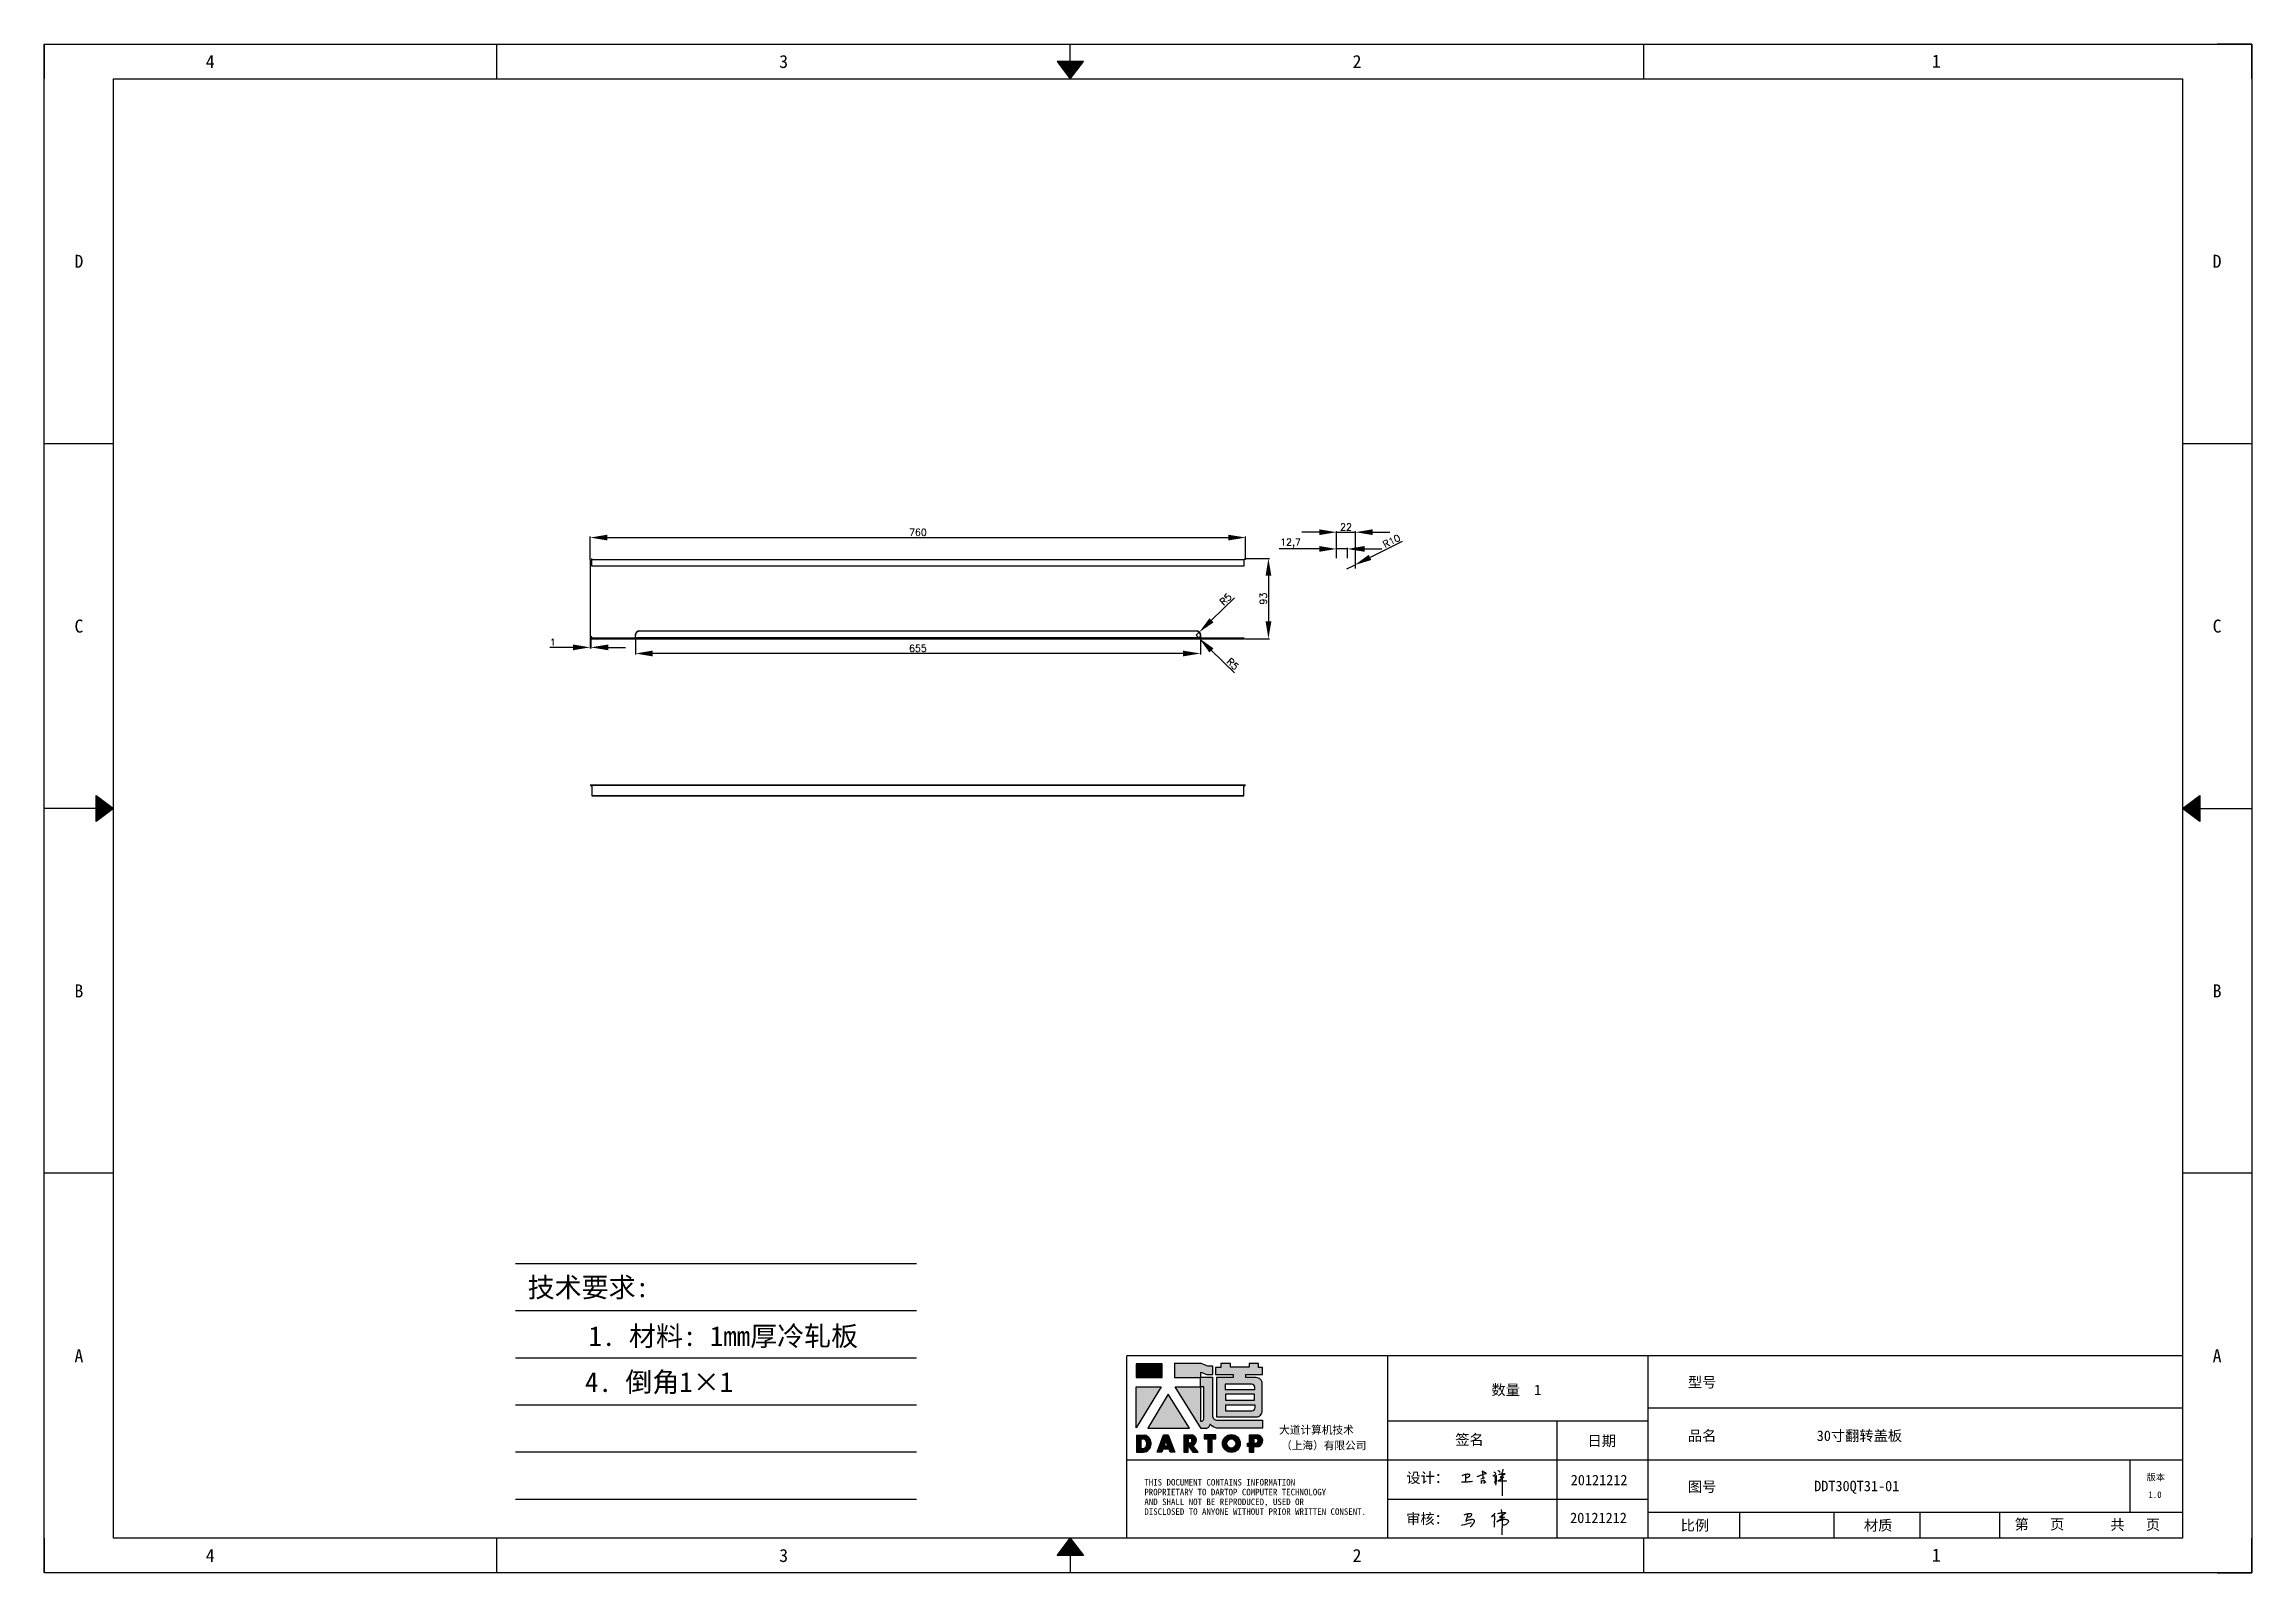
# Model space of a CAD drawing. Header units: millimetres. Extents: x 25928 to 50356, y -44172 to 20163.
# Drawn here: x 31031 to 33590, y -24512 to -22740 of the extents above; entities that cross this region are included whole.
import ezdxf
from ezdxf.enums import TextEntityAlignment as Align

# ---------------------------------------------------------------- set-up
doc = ezdxf.new("R2010")
doc.units = ezdxf.units.MM
doc.linetypes.add('DOT', pattern=[0.25, 0, -0.25])
doc.layers.add('4', color=7, linetype='Continuous')
doc.layers.add('print', color=30, linetype='Continuous')
doc.layers.add('dim', color=2, linetype='Continuous', lineweight=9)
doc.styles.add('Dartop', font='')
doc.styles.add('HZ', font='')
doc.styles.add('hzHT', font='simhei.ttf')
doc.styles.get("Standard").update_dxf_attribs({"font": 'txt', "bigfont": 'gbcbig.shx'})
doc.styles.get('Dartop').set_extended_font_data('FangSong_GB2312')
doc.styles.get('HZ').set_extended_font_data('SimSun')
doc.dimstyles.new('ISO-25', dxfattribs={"dimtxt": 20, "dimasz": 20, "dimexe": 1.25, "dimexo": 0.625, "dimtad": 1, "dimtxsty": 'Standard', "dimcen": 2.5, "dimadec": 0, "dimazin": 0, "dimtfac": 1, "dimtmove": 0, "dimatfit": 3, "dimfxl": 0, "dimarcsym": 0})

msp = doc.modelspace()

# ---------------------------------------------------------------- texts
at = {"color": 0}
for s, height, style, p in [('4', 15.108, 'Dartop', (31223.202, -22759.779)), ('3', 15.108, 'Dartop', (31887.955, -22759.779)), ('2', 15.108, 'Dartop', (32552.708, -22759.779)), ('1', 15.108, 'Dartop', (33224.347, -22759.299)), ('D', 15.108, 'Dartop', (31070.953, -22991.435)), ('D', 15.108, 'Dartop', (33549.837, -22991.435)), ('C', 15.108, 'Dartop', (31070.953, -23414.459)), ('C', 15.108, 'Dartop', (33549.837, -23414.459)), ('B', 15.108, 'Dartop', (31070.953, -23837.484)), ('B', 15.108, 'Dartop', (33549.837, -23837.484)), ('A', 15.108, 'Dartop', (31070.953, -24260.509)), ('A', 15.108, 'Dartop', (33549.837, -24260.509)), ('型号', 12.0864, 'hzHT', (32952.827, -24291.252)), ('数量  1', 12.0864, 'hzHT', (32737.416, -24300.128)), ('签名', 12.0864, 'hzHT', (32683.123, -24357.727)), ('日期', 12.0864, 'hzHT', (32836.485, -24359.214)), ('品名', 12.0864, 'hzHT', (32952.827, -24353.299)), ('30寸翻转盖板', 12.0864, 'hzHT', (33135.128, -24353.27)), ('20121212', 12.0864, 'hzHT', (32833.383, -24404.653)), ('图号', 12.0864, 'hzHT', (32952.827, -24412.376)), ('DDT30QT31-01', 12.08642, 'hzHT', (33132.061, -24411.587)), ('版本', 7.554, 'hzHT', (33478.751, -24401.427)), ('20121212', 12.0864, 'hzHT', (32832.663, -24448.509)), ('1.0', 7.554, 'Dartop', (33477.843, -24421.615)), ('比例', 12.0864, 'hzHT', (32944.4, -24457.227)), ('材质', 12.0864, 'hzHT', (33156.9, -24457.227)), ('第   页', 12.0864, 'hzHT', (33343.867, -24455.974)), ('共   页', 12.0864, 'hzHT', (33454.892, -24456.414)), ('4', 15.108, 'Dartop', (31223.202, -24492.165)), ('3', 15.108, 'Dartop', (31887.955, -24492.165)), ('2', 15.108, 'Dartop', (32552.708, -24492.165)), ('1', 15.108, 'Dartop', (33224.347, -24491.686))]:
    msp.add_text(s, height=height, dxfattribs=dict(at, style=style)).set_placement(p, align=Align.MIDDLE_CENTER)
at = {"style": 'HZ'}
for s, p in [('技术要求:', (31661.584, -24181.23)), ('1. 材料: 1mm厚冷轧板', (31818.061, -24237.716)), ('4. 倒角1×1         ', (31813.766, -24291.093))]:
    msp.add_text(s, height=22.932, dxfattribs=at).set_placement(p, align=Align.MIDDLE_CENTER)
at = {"color": 0, "style": 'hzHT'}
for s, height, p in [('THIS DOCUMENT CONTAINS INFORMATION', 7.55401, (32306.194, -24411.059)), ('PROPRIETARY TO DARTOP COMPUTER TECHNOLOGY', 7.55401, (32306.194, -24422.39)), ('设计：', 12.0864, (32609.905, -24408.083)), ('AND SHALL NOT BE REPRODUCED, USED OR', 7.55401, (32306.194, -24433.721)), ('DISCLOSED TO ANYONE WITHOUT PRIOR WRITTEN CONSENT.', 7.55401, (32306.194, -24445.052)), ('审核：', 12.0864, (32609.725, -24455.678))]:
    msp.add_text(s, height=height, dxfattribs=at).set_placement(p)
at = {"layer": '4', "color": 0, "style": 'hzHT'}
for s, p in [('大道计算机技术', (32462.432, -24351.06)), ('（上海）有限公司', (32464.712, -24369.126))]:
    msp.add_text(s, height=9.0648, dxfattribs=at).set_placement(p)

# ---------------------------------------------------------------- blocks, each defined once
blk = doc.blocks.new('*D637')
at = {"layer": 'Defpoints', "color": 0}
for p in [(32423.6, -23311.8), (31663.6, -23338.1), (32423.6, -23338.1, 87.4)]:
    blk.add_point(p, dxfattribs=at)
at = {"layer": 'dim', "color": 0, "lineweight": -2}
for p, q in [((31663.6, -23337.5), (31663.6, -23310.5)), ((31683.6, -23311.8), (32403.6, -23311.8)), ((32423.6, -23337.5), (32423.6, -23310.5))]:
    blk.add_line(p, q, dxfattribs=at)
at = {"layer": 'dim', "color": 0}
for points in [[(31683.6, -23308.5), (31683.6, -23315.1), (31663.6, -23311.8)], [(32403.6, -23308.5), (32403.6, -23315.1), (32423.6, -23311.8)]]:
    blk.add_solid(points, dxfattribs=at)
at = {"layer": 'dim', "color": 0, "insert": (32043.6, -23305.8), "char_height": 8, "attachment_point": 5}
blk.add_mtext('760', dxfattribs=at)
blk = doc.blocks.new('*D638')
at = {"layer": 'Defpoints', "color": 0}
for p in [(32421.6, -23336.1), (32421.6, -23429.1, 75.4), (32450, -23429.1)]:
    blk.add_point(p, dxfattribs=at)
at = {"layer": 'dim', "color": 0, "lineweight": -2}
for p, q in [((32422.2, -23336.1), (32451.3, -23336.1)), ((32450, -23356.1), (32450, -23409.1)), ((32422.2, -23429.1), (32451.3, -23429.1))]:
    blk.add_line(p, q, dxfattribs=at)
at = {"layer": 'dim', "color": 0}
for points in [[(32446.7, -23356.1), (32453.4, -23356.1), (32450, -23336.1)], [(32446.7, -23409.1), (32453.4, -23409.1), (32450, -23429.1)]]:
    blk.add_solid(points, dxfattribs=at)
at = {"layer": 'dim', "color": 0, "insert": (32444, -23382.6), "char_height": 8, "attachment_point": 5, "rotation": 90}
blk.add_mtext('93', dxfattribs=at)
blk = doc.blocks.new('*D639')
at = {"layer": 'Defpoints', "color": 0}
for p in [(31716.1, -23428.1, 87.1), (32371.1, -23428.1, 87.1), (31716.1, -23446.2)]:
    blk.add_point(p, dxfattribs=at)
at = {"layer": 'dim', "color": 0, "lineweight": -2}
for p, q in [((31716.1, -23428.7), (31716.1, -23447.5)), ((32371.1, -23428.7), (32371.1, -23447.5)), ((32351.1, -23446.2), (31736.1, -23446.2))]:
    blk.add_line(p, q, dxfattribs=at)
at = {"layer": 'dim', "color": 0}
for points in [[(31736.1, -23442.9), (31736.1, -23449.6), (31716.1, -23446.2)], [(32351.1, -23442.9), (32351.1, -23449.6), (32371.1, -23446.2)]]:
    blk.add_solid(points, dxfattribs=at)
at = {"layer": 'dim', "color": 0, "insert": (32043.6, -23440.2), "char_height": 8, "attachment_point": 5}
blk.add_mtext('655', dxfattribs=at)
blk = doc.blocks.new('*D640')
at = {"layer": 'Defpoints', "color": 0}
for p in [(32366.1, -23425.1), (32369.7, -23421.6)]:
    blk.add_point(p, dxfattribs=at)
at = {"layer": 'dim', "color": 0, "lineweight": -2}
for p, q in [((32410.8, -23381.7), (32384, -23407.7)), ((32366.1, -23425.1), (32369.7, -23421.6))]:
    blk.add_line(p, q, dxfattribs=at)
at = {"layer": 'dim', "color": 0}
blk.add_solid([(32381.7, -23405.3), (32386.4, -23410.1), (32369.7, -23421.6)], dxfattribs=at)
at = {"layer": 'dim', "color": 0, "insert": (32400.4, -23383.4), "char_height": 8, "attachment_point": 5, "rotation": 44.1081}
blk.add_mtext('R5', dxfattribs=at)
blk = doc.blocks.new('*D641')
at = {"layer": 'Defpoints', "color": 0}
for p in [(32366.1, -23425.1), (32369.7, -23428.6)]:
    blk.add_point(p, dxfattribs=at)
at = {"layer": 'dim', "color": 0, "lineweight": -2}
for p, q in [((32366.1, -23425.1), (32369.7, -23428.6)), ((32410.5, -23468.8), (32383.9, -23442.6))]:
    blk.add_line(p, q, dxfattribs=at)
blk.add_arc((32366.1, -23425.1), 5, 301.173, 352.838, dxfattribs=at)
at = {"layer": 'dim', "color": 0}
blk.add_solid([(32386.3, -23440.2), (32381.6, -23445), (32369.7, -23428.6)], dxfattribs=at)
at = {"layer": 'dim', "color": 0, "insert": (32408.6, -23458.4), "char_height": 8, "attachment_point": 5, "rotation": 315.4969}
blk.add_mtext('R5', dxfattribs=at)
blk = doc.blocks.new('*D642')
at = {"layer": 'Defpoints', "color": 0}
for p in [(32528.9, -23336.1, 478.9), (32541.6, -23325), (32541.6, -23336.1, 478.9)]:
    blk.add_point(p, dxfattribs=at)
at = {"layer": 'dim', "color": 0, "lineweight": -2}
for p, q in [((32508.9, -23325), (32462.3, -23325)), ((32528.9, -23335.5), (32528.9, -23323.7)), ((32541.6, -23325), (32528.9, -23325)), ((32541.6, -23335.5), (32541.6, -23323.7)), ((32561.6, -23325), (32581.6, -23325))]:
    blk.add_line(p, q, dxfattribs=at)
at = {"layer": 'dim', "color": 0}
for points in [[(32508.9, -23321.6), (32508.9, -23328.3), (32528.9, -23325)], [(32561.6, -23321.6), (32561.6, -23328.3), (32541.6, -23325)]]:
    blk.add_solid(points, dxfattribs=at)
at = {"layer": 'dim', "color": 0, "insert": (32475.6, -23318.3), "char_height": 8, "attachment_point": 5}
blk.add_mtext('12,7', dxfattribs=at)
blk = doc.blocks.new('*D657')
at = {"layer": 'Defpoints', "color": 0}
for p in [(32550.9, -23305.6), (32528.9, -23335.5), (32550.9, -23348.1, 479.9)]:
    blk.add_point(p, dxfattribs=at)
at = {"layer": 'dim', "color": 0, "lineweight": -2}
for p, q in [((32508.9, -23305.6), (32488.9, -23305.6)), ((32528.9, -23334.9), (32528.9, -23304.3)), ((32528.9, -23305.6), (32550.9, -23305.6)), ((32550.9, -23347.5), (32550.9, -23304.3)), ((32570.9, -23305.6), (32590.9, -23305.6))]:
    blk.add_line(p, q, dxfattribs=at)
at = {"layer": 'dim', "color": 0}
for points in [[(32508.9, -23302.2), (32508.9, -23308.9), (32528.9, -23305.6)], [(32570.9, -23302.2), (32570.9, -23308.9), (32550.9, -23305.6)]]:
    blk.add_solid(points, dxfattribs=at)
at = {"layer": 'dim', "color": 0, "insert": (32539.9, -23299.6), "char_height": 8, "attachment_point": 5}
blk.add_mtext('22', dxfattribs=at)
blk = doc.blocks.new('*D643')
at = {"layer": 'Defpoints', "color": 0}
for p in [(32540.9, -23348.1), (32549.9, -23343.7)]:
    blk.add_point(p, dxfattribs=at)
at = {"layer": 'dim', "color": 0, "lineweight": -2}
for p, q in [((32604.9, -23316.5), (32567.8, -23334.8)), ((32540.9, -23348.1), (32549.9, -23343.7))]:
    blk.add_line(p, q, dxfattribs=at)
at = {"layer": 'dim', "color": 0}
blk.add_solid([(32566.3, -23331.8), (32569.3, -23337.8), (32549.9, -23343.7)], dxfattribs=at)
at = {"layer": 'dim', "color": 0, "insert": (32592.7, -23315.8), "char_height": 8, "attachment_point": 5, "rotation": 26.3122}
blk.add_mtext('R10', dxfattribs=at)
blk = doc.blocks.new('*D649')
at = {"layer": 'Defpoints', "color": 0}
for p in [(31663.6, -23427.1, 75.4), (31663.6, -23439.1), (31664.6, -23427.1, 76.4)]:
    blk.add_point(p, dxfattribs=at)
at = {"layer": 'dim', "color": 0, "lineweight": -2}
for p, q in [((31643.6, -23439.1), (31616.9, -23439.1)), ((31663.6, -23427.7), (31663.6, -23440.4)), ((31664.6, -23439.1), (31663.6, -23439.1)), ((31664.6, -23427.7), (31664.6, -23440.4)), ((31684.6, -23439.1), (31704.6, -23439.1))]:
    blk.add_line(p, q, dxfattribs=at)
at = {"layer": 'dim', "color": 0}
for points in [[(31643.6, -23435.8), (31643.6, -23442.5), (31663.6, -23439.1)], [(31684.6, -23435.8), (31684.6, -23442.5), (31664.6, -23439.1)]]:
    blk.add_solid(points, dxfattribs=at)
at = {"layer": 'dim', "color": 0, "insert": (31620.3, -23433.1), "char_height": 8, "attachment_point": 5}
blk.add_mtext('1', dxfattribs=at)
blk = doc.blocks.new('*U5')
at = {"color": 254, "linetype": 'Continuous', "extrusion": (0, 0, -1)}
for points in [[(-17, 0.333), (-16.812, 0.25), (-17, 0.5)], [(-17, 0.333), (-17.188, 0.25), (-16.812, 0.25)], [(-17, 0.333), (-17, 0.5), (-17.188, 0.25)]]:
    blk.add_solid(points, dxfattribs=at)
blk = doc.blocks.new('*U4')
at = {"color": 254, "linetype": 'Continuous', "extrusion": (0, 0, -1)}
for points in [[(-33.167, 11), (-33, 11), (-33.25, 11.188)], [(-33.167, 11), (-33.25, 11.188), (-33.25, 10.812)], [(-33.167, 11), (-33.25, 10.812), (-33, 11)]]:
    blk.add_solid(points, dxfattribs=at)
blk = doc.blocks.new('*U6')
at = {"color": 254, "linetype": 'Continuous'}
for points in [[(17, 21.667), (17.188, 21.75), (16.812, 21.75)], [(17, 21.667), (16.812, 21.75), (17, 21.5)], [(17, 21.667), (17, 21.5), (17.188, 21.75)]]:
    blk.add_solid(points, dxfattribs=at)
blk = doc.blocks.new('*U3')
at = {"color": 254, "linetype": 'Continuous', "extrusion": (0, 0, -1)}
for points in [[(-0.833, 11), (-0.75, 10.812), (-0.75, 11.188)], [(-0.833, 11), (-0.75, 11.188), (-1, 11)], [(-0.833, 11), (-1, 11), (-0.75, 10.812)]]:
    blk.add_solid(points, dxfattribs=at)
blk = doc.blocks.new('dadao')
for p, q in [((48, 19.2), (44.9, 10.4)), ((44.9, 10.4), (51.2, 10.4)), ((51.2, 10.4), (48, 19.2))]:
    blk.add_line(p, q)
for points in [[(41.8, 121.6), (41.8, 143.7), (-0.4, 143.7), (-0.4, 121.6), (41.8, 121.6)], [(104.8, 122), (104.8, 130.3), (114.1, 126.3), (124.2, 126.3), (124.2, 139.6), (115.9, 139.6), (105.1, 143.9), (61.5, 143.9)], [(61.7, 144), (61.7, 121.3), (103.9, 121.3)], [(113.4, 38.7), (105.1, 38.7), (63, 106.5), (103.9, 106.5), (103.9, 120.9), (103.9, 121.3)], [(109.7, 53.6), (109.7, 106.2), (104.3, 106.2), (104.3, 50.4), (106.6, 50.4)], [(144.6, 94.4), (144.6, 84.8), (192, 84.8), (192, 94.1), (144.9, 94.1)], [(120.2, 45), (119.5, 45), (119.5, 44.6)], [(0, 28), (0, 0), (11.8, 0)], [(0.1, 28), (14, 28)], [(7.1, 21.8), (7.1, 6.1), (12, 6.1)], [(7.1, 21.8), (11.4, 21.8)], [(76.8, 28.2), (76.8, 0), (84.1, 0), (84.1, 11.1), (91.6, -0.1), (100.3, -0.1), (91.7, 11.1)], [(76.8, 28.2), (90.6, 28.2)], [(84, 22.7), (84, 15.3), (87.2, 15.3)], [(84, 22.7), (87.3, 22.7)], [(183.7, 0), (183.7, 9.6), (180.6, 9.6), (180.6, 14.9), (183.8, 14.9), (183.8, 28.1), (196.1, 28.1), (196.5, 28.1)], [(183.7, 0), (190.9, 0), (190.9, 9.6), (198.8, 9.6)], [(194.9, 22.3), (190.8, 22.3), (190.8, 15), (194.4, 15)]]:
    blk.add_lwpolyline(points)
blk.add_lwpolyline([(137.1, 144.2), (137.1, 137.9), (128.3, 137.9), (128.3, 126.5), (157.3, 126.5), (157.3, 121.5), (130.3, 121.5), (130.3, 57.5), (194.4, 57.5, 0.414214), (204.4, 67.5), (204.4, 111.3, 0.414214), (194.4, 121.3), (177.5, 121.3), (177.5, 126.3), (204.7, 126.3), (204.7, 137.7), (198.2, 137.7), (198.2, 143.9), (183.3, 143.9), (183.3, 138), (153, 138), (153, 144.2), (137.1, 144.2)], format="xyb", close=True)
for points in [[(104.8, 122), (123.4, 122), (123.4, 60, 0.414214), (131.4, 52), (204.8, 52), (204.8, 39.1), (131.7, 39.1)], [(144.3, 110.8), (144.3, 101.8), (192.3, 101.8), (192.3, 105.5, 0.414214), (187.3, 110.5), (144.3, 110.5)], [(144.6, 77), (144.6, 67.5), (187.6, 67.5, 0.414214), (192.6, 72.5), (192.6, 76.4), (144.6, 76.4)]]:
    blk.add_lwpolyline(points, format="xyb")
for points in [[(-0.3, 106.2), (40.4, 106.2), (-0.3, 39.7), (-0.3, 106.2)], [(51.7, 94.1), (18.4, 39.3), (86.2, 39.3)], [(43.8, 28.2), (51.8, 28.2), (62.6, -0.1), (55, -0.1), (53.2, 5), (42.9, 5), (41.1, 0), (33.6, 0)], [(110, 28.1), (110, 21.9), (116, 21.9), (116, -0.1), (123.2, -0.1), (123.2, 22), (129.2, 22), (129.2, 28.1), (110, 28.1)]]:
    blk.add_lwpolyline(points, close=True)
for radius in [14.5, 7.44]:
    blk.add_circle((154.2, 14.2), radius)
for centre, radius, start, end in [((99.2, 60.7), 12.6, 305.6399, 325.969), ((111.6, 46.7), 8.19, 282.9811, 347.6627), ((136, 61.7), 22.9, 226.7358, 259.3209), ((8.5, 13.9), 8.49, 294.2143, 69.7177), ((9.6, 14.2), 14.4, 278.6604, 72.3203), ((86.4, 19), 3.8, 282.527, 76.7196), ((88.6, 19.4), 8.95, 290.6073, 77.2124), ((193.7, 18.7), 3.8, 280.9891, 72.5513), ((195.7, 18.6), 9.51, 288.8959, 85.2442)]:
    blk.add_arc(centre, radius, start, end)
blk = doc.blocks.new('h')
for p, q in [((20768.1, -2360.9), (20773, -2359.1)), ((20769.5, -2366.9), (20769.8, -2370.6)), ((20769.8, -2370.6), (20770.9, -2378)), ((20770.9, -2378), (20771.5, -2370.6)), ((20772.4, -2369.3), (20774.9, -2367.8)), ((20773, -2359.1), (20784.1, -2355.2)), ((20773.3, -2331.8), (20775.3, -2338.7)), ((20789.1, -2340.9), (20773.5, -2331.9)), ((20775.3, -2338.7), (20775.6, -2351.2)), ((20775.6, -2351.2), (20775.5, -2357.3)), ((20782.2, -2369.2), (20780, -2377.1)), ((20780, -2377.1), (20788.3, -2371.3)), ((20780.1, -2366.4), (20780.8, -2366.4)), ((20781.9, -2367.4), (20782.2, -2369.2)), ((20845.7, -2343.5), (20848.4, -2353)), ((20848.9, -2370.3), (20847.9, -2424)), ((20848.4, -2353), (20848.9, -2370.3))]:
    blk.add_line(p, q)
for points in [[(20696.6, -2372.4, 0.002073), (20710.6, -2371.9, 0.016137), (20719.6, -2371.3, 0.008314), (20736.9, -2369.3)], [(20699.1, -2348.2, -0.029745), (20704.6, -2345.4, -0.046842), (20708.4, -2344.2, -0.00919), (20714.3, -2343, -0.018517), (20717.2, -2342.5, -0.037841), (20720.3, -2342.4, -0.039541), (20723.2, -2342.8, -0.149785), (20726, -2344.3, -0.204935), (20726.9, -2346.6, -0.074872), (20726.5, -2348.3, -0.061615), (20725.6, -2350.3, -0.034204), (20723.8, -2352.6, -0.045776), (20722.3, -2354.1, -0.054985), (20720.4, -2355.3, -0.036348), (20717.3, -2356.5, -0.067752), (20715.7, -2356.8, -0.043553), (20713.2, -2356.7)], [(20755, -2351.9, -0.024077), (20759.9, -2350.1, -0.013147), (20768.7, -2346.5, -0.00522), (20775.4, -2344.1, -0.018517), (20777.3, -2343.4, -0.008274), (20786.3, -2341, -0.039541), (20788.3, -2340.8, -0.079216), (20789.4, -2341, -0.204935)], [(20813.5, -2350.1, 0.007348), (20815.9, -2348.7, 0.008421), (20818, -2347.3, 0.009459), (20819.7, -2346.2, -0.016325), (20820.7, -2345.5, -0.173771), (20821.8, -2345.3, -0.085159), (20823.9, -2346, -0.125883), (20826, -2347.9, -0.160659), (20826.6, -2350.1, -0.010447), (20826.5, -2352.3, -0.008247), (20826.2, -2355.1, -0.002698), (20825.3, -2374, 0.001562), (20823.9, -2383.7, 0.016137)], [(20816.8, -2335, -0.053561), (20819.6, -2336.1, -0.075272), (20821.3, -2337.3, -0.005295), (20822.5, -2338.5, -0.009337), (20823.1, -2339.1, -0.026146), (20823.7, -2339.8, -0.016644), (20824.5, -2340.9)], [(20832.1, -2329.2, -0.053561), (20834.9, -2330.3, -0.075272), (20836.7, -2331.5, -0.005295), (20837.8, -2332.6, -0.009337), (20838.5, -2333.3, -0.026146), (20839, -2334, -0.016644), (20839.8, -2335.1)], [(20836, -2343.7, -0.02797), (20842.1, -2342.6, -0.048868), (20845.6, -2342.2, -0.00919), (20851.1, -2341.4, -0.018517), (20853.9, -2341.1, -0.037841), (20856.7, -2341.2, -0.039541), (20859.4, -2341.6, -0.018282), (20840.6, -2354.7, -0.000937)], [(20847.6, -2340.2, 0.021784), (20849.6, -2335.9, 0.028296), (20850.8, -2332.4, 0.008136), (20851.9, -2328.2, 0.028913), (20852.2, -2327, 0.08193), (20852.1, -2325.9, 0.075058), (20851.7, -2324.7, 0.275043)]]:
    blk.add_lwpolyline(points, format="xyb")
for points in [[(20711.3, -2343.5), (20711.3, -2343.5), (20711.5, -2355.8), (20710.7, -2368), (20710.6, -2371.9)], [(20821.5, -2350.6), (20822.4, -2359.2), (20822.2, -2364.9), (20821.7, -2369), (20821.3, -2376.3), (20823.6, -2368.5), (20827.2, -2366.3), (20829.5, -2366.3)], [(20840.6, -2354.7), (20850, -2354.7), (20855, -2354.3), (20845.9, -2361.1), (20840.5, -2364), (20833, -2367.5), (20863.2, -2367.4), (20865.9, -2367.3)]]:
    blk.add_lwpolyline(points)
for centre, radius, start, end in [((20773.7, -2371.2), 2.3, 121.9907, 163.60158), ((20787.5, -2406), 40.3, 100.61827, 108.24823), ((20780.8, -2367.6), 1.15, 9.4675, 90)]:
    blk.add_arc(centre, radius, start, end)

# ---------------------------------------------------------------- dimensions: what is measured, and where the dimension line sits
at = {"layer": 'dim'}
for base, p1, p2, picture, middle in [((32423.589, -23311.785, -75.43), (31663.589, -23338.101, -75.43), (32423.589, -23338.101, 12), '*D637', (32043.589, -23305.785, -75.43)), ((32550.933, -23305.576, -75.43), (32528.933, -23335.476, -75.43), (32550.933, -23348.101, 404.443), '*D657', (32539.933, -23299.576, -75.43)), ((31663.589, -23439.133, -75.43), (31664.589, -23427.101, 1), (31663.589, -23427.101), '*D649', (31620.256, -23433.133, -75.43)), ((31716.089, -23446.241, -75.43), (32371.089, -23428.101, 11.7), (31716.089, -23428.101, 11.7), '*D639', (32043.589, -23440.241, -75.43))]:
    dim = msp.add_linear_dim(base=base, p1=p1, p2=p2, dimstyle='ISO-25', override={"dimtxt": 8, "dimgap": 2}, dxfattribs=at)
    dim.commit()
    dim.dimension.update_dxf_attribs({"geometry": picture, "text_midpoint": middle})
dim = msp.add_linear_dim(base=(32541.633, -23324.952, -75.43), p1=(32528.933, -23336.101, 403.443), p2=(32541.633, -23336.101, 403.443), angle=180, dimstyle='ISO-25', override={"dimtxt": 8, "dimgap": 2}, dxfattribs=at)
dim.commit()
dim.dimension.update_dxf_attribs({"geometry": '*D642', "text_midpoint": (32475.6, -23324.952, -75.43), "dimtype": 160})
for center, mpoint, picture, middle in [((32540.933, -23348.101, 405.443), (32549.897, -23343.669, 405.443), '*D643', (32592.654, -23315.832, 405.443)), ((32366.089, -23425.101, 12.7), (32369.679, -23421.621, 12.7), '*D640', (32400.447, -23383.441, 12.7)), ((32366.089, -23425.101, 12.7), (32369.655, -23428.606, 12.7), '*D641', (32408.57, -23458.44, 12.7))]:
    dim = msp.add_radius_dim(center=center, mpoint=mpoint, dimstyle='ISO-25', override={"dimtxt": 8, "dimgap": 2}, dxfattribs=at)
    dim.commit()
    dim.dimension.update_dxf_attribs({"geometry": picture, "text_midpoint": middle})
dim = msp.add_linear_dim(base=(32450.023, -23429.101, -75.43), p1=(32421.589, -23336.101, -75.43), p2=(32421.589, -23429.101), angle=90, dimstyle='ISO-25', override={"dimtxt": 8, "dimgap": 2}, dxfattribs=at)
dim.commit()
dim.dimension.update_dxf_attribs({"geometry": '*D638', "text_midpoint": (32444.023, -23382.601, -75.43)})

# ---------------------------------------------------------------- hatches: boundary and pattern name
for points in [[(32326.762, -24269.865), (32296.627, -24269.865), (32296.627, -24285.609), (32326.762, -24285.609)], [(32325.791, -24296.625), (32296.708, -24296.625), (32296.708, -24344.111)], [(32333.854, -24305.242), (32310.079, -24344.427), (32358.49, -24344.427)], [(32389.23, -24352.445), (32375.472, -24352.445), (32375.472, -24356.81), (32379.764, -24356.81), (32379.764, -24372.539), (32384.904, -24372.539), (32384.904, -24356.8), (32389.23, -24356.8)]]:
    msp.add_hatch(color=0).paths.add_polyline_path(points)
h = msp.add_hatch(color=0)
h.paths.add_polyline_path([(32371.796, -24279.433), (32378.446, -24282.306), (32385.637, -24282.306), (32385.637, -24272.79), (32379.705, -24272.79), (32371.975, -24269.737), (32341.001, -24269.737), (32341.001, -24285.832), (32371.138, -24285.832), (32371.138, -24286.158), (32371.138, -24296.445), (32341.914, -24296.445), (32371.973, -24344.821), (32377.926, -24344.821, 0.27937482), (32382.271, -24340.595), (32382.271, -24340.372), (32382.796, -24340.372, 0.14314537), (32390.991, -24344.543), (32443.225, -24344.543), (32443.225, -24335.368), (32390.768, -24335.368, -0.41421356), (32385.055, -24329.654), (32385.055, -24285.324), (32371.796, -24285.324)])
h.paths.add_polyline_path([(32371.442, -24296.65), (32375.272, -24296.651), (32375.272, -24334.198, -0.08893574), (32373.053, -24336.48), (32371.429, -24336.48)], flags=16)
h = msp.add_hatch(color=0)
h.paths.add_polyline_path([(32443.135, -24274.122), (32438.487, -24274.122), (32438.487, -24269.701), (32427.864, -24269.701), (32427.864, -24273.901), (32406.177, -24273.901), (32406.177, -24269.48), (32394.819, -24269.48), (32394.819, -24273.983), (32388.542, -24273.983), (32388.542, -24282.133), (32409.254, -24282.133), (32409.254, -24285.738), (32389.954, -24285.738), (32389.954, -24331.378), (32435.771, -24331.378, 0.41421356), (32442.913, -24324.236), (32442.913, -24292.981, 0.41421356), (32435.771, -24285.839), (32423.66, -24285.839), (32423.66, -24282.302), (32443.135, -24282.302)])
h.paths.add_polyline_path([(32430.711, -24293.576, -0.41421356), (32434.282, -24297.147), (32434.282, -24299.766), (32399.98, -24299.766), (32399.98, -24293.576)], flags=16)
h.paths.add_polyline_path([(32434.061, -24305.292), (32434.061, -24311.924), (32400.202, -24311.924), (32400.202, -24305.292)], flags=16)
h.paths.add_polyline_path([(32434.503, -24317.893), (32434.503, -24320.733, -0.41421356), (32430.932, -24324.304), (32400.202, -24324.304), (32400.202, -24317.893)], flags=16)
h = msp.add_hatch(color=0)
h.paths.add_polyline_path([(32306.899, -24352.517), (32296.921, -24352.517), (32296.921, -24372.48), (32305.325, -24372.48, 0.79301591)])
h.paths.add_polyline_path([(32305.473, -24368.108), (32301.984, -24368.108), (32301.984, -24356.889), (32305.087, -24356.889, -0.67136089)], flags=16)
h = msp.add_hatch(color=0)
h.paths.add_polyline_path([(32333.929, -24352.353), (32328.235, -24352.353), (32320.912, -24372.501), (32326.306, -24372.501), (32327.575, -24368.93), (32334.882, -24368.93), (32336.178, -24372.544), (32341.616, -24372.544)])
h.paths.add_polyline_path([(32333.485, -24365.081), (32328.958, -24365.081), (32331.18, -24358.75)], flags=16)
h = msp.add_hatch(color=0)
h.paths.add_polyline_path([(32361.607, -24352.367), (32351.794, -24352.367), (32351.794, -24372.512), (32356.979, -24372.512), (32356.979, -24364.526), (32362.309, -24372.584), (32368.576, -24372.584), (32362.441, -24364.576, 0.74405494)])
h.paths.add_polyline_path([(32356.932, -24361.544), (32356.932, -24356.254), (32359.25, -24356.254, -0.79680897), (32359.215, -24361.544)], flags=16)
h = msp.add_hatch(color=0)
h.paths.add_polyline_path([(32396.709, -24362.367, 1), (32417.395, -24362.367, 1)])
h.paths.add_polyline_path([(32412.366, -24362.367, -1), (32401.739, -24362.367, -1)], flags=16)
h = msp.add_hatch(color=0)
h.paths.add_polyline_path([(32437.237, -24352.414), (32436.94, -24352.414), (32428.192, -24352.414), (32428.192, -24361.816), (32425.87, -24361.816), (32425.87, -24365.633), (32428.154, -24365.633), (32428.154, -24372.477), (32433.261, -24372.477), (32433.261, -24365.606), (32438.873, -24365.606, 0.81230381)])
h.paths.add_polyline_path([(32433.185, -24361.79), (32433.185, -24356.531), (32436.092, -24356.531, -0.77821343), (32435.795, -24361.79)], flags=16)

# ---------------------------------------------------------------- linework, layer by layer
at = {"color": 0, "linetype": 'DOT'}
for p, q in [((31030.665, -22739.635), (33549.837, -22739.635)), ((31030.665, -24472.021), (31030.665, -22779.923)), ((33590.125, -22779.923), (33590.125, -24472.021)), ((33549.837, -24512.309), (31030.665, -24512.309))]:
    msp.add_line(p, q, dxfattribs=at)
at = {"color": 0}
for p, q in [((31030.665, -22739.635), (31030.665, -22779.923)), ((31555.579, -22779.923), (31555.579, -22739.635)), ((32220.332, -22759.779), (32220.332, -22739.635)), ((32885.085, -22779.923), (32885.085, -22739.635)), ((33590.125, -22739.635), (33549.837, -22739.635)), ((33590.125, -22779.923), (33590.125, -22739.635)), ((31111.241, -24472.021), (31111.241, -22779.923)), ((31111.241, -22779.923), (33509.549, -22779.923)), ((33509.549, -22779.923), (33509.549, -24472.021)), ((31111.241, -23202.947), (31030.665, -23202.947)), ((33590.125, -23202.947), (33509.549, -23202.947)), ((31091.097, -23625.972), (31030.665, -23625.972)), ((33529.693, -23625.972), (33590.125, -23625.972)), ((31111.241, -24048.996), (31030.665, -24048.996)), ((33590.125, -24048.996), (33509.549, -24048.996)), ((33509.549, -24260.509), (32285.8, -24260.509)), ((32285.8, -24472.021), (32285.8, -24260.509)), ((32587.96, -24260.509), (32587.96, -24472.021)), ((32890.121, -24472.021), (32890.121, -24260.509)), ((32587.96, -24336.049), (32890.121, -24336.049)), ((32784.364, -24336.049), (32784.364, -24472.021)), ((32890.121, -24320.941), (33509.549, -24320.941)), ((32285.8, -24381.373), (32587.96, -24381.373)), ((32587.96, -24381.373), (33509.549, -24381.373)), ((33449.117, -24441.805), (33449.117, -24381.373)), ((32587.96, -24426.697), (32890.121, -24426.697)), ((32890.121, -24441.805), (33509.549, -24441.805)), ((32996.428, -24472.021), (32996.428, -24441.805)), ((33105.985, -24472.021), (33105.985, -24441.805)), ((33205.582, -24472.021), (33205.582, -24441.805)), ((33298.037, -24472.021), (33298.037, -24441.805)), ((31030.665, -24472.021), (31030.665, -24512.309)), ((33509.549, -24472.021), (31111.241, -24472.021)), ((31555.579, -24512.309), (31555.579, -24472.021)), ((32220.332, -24492.165), (32220.332, -24512.309)), ((32885.085, -24512.309), (32885.085, -24472.021)), ((33590.125, -24512.309), (33590.125, -24472.021)), ((33549.837, -24512.309), (33590.125, -24512.309))]:
    msp.add_line(p, q, dxfattribs=at)
at = {"extrusion": (3.98566e-30, 0, -1)}
for p, q in [((31663.589, -23338.101), (31663.589, -23427.101)), ((31663.589, -23338.101), (31665.589, -23338.101)), ((31665.589, -23338.101), (31665.589, -23336.101)), ((31665.589, -23427.101), (31663.589, -23427.101)), ((31665.589, -23429.101), (31665.589, -23427.101))]:
    msp.add_line(p, q, dxfattribs=at)
for p, q in [((31665.589, -23345.101, 12.7), (31665.589, -23336.101, 12.7)), ((31665.589, -23428.101, 12.7), (31665.589, -23429.101, 12.7)), ((31665.589, -23428.101, 12.7), (31716.089, -23428.101, 12.7)), ((31665.589, -23429.101, 12.7), (32421.589, -23429.101, 12.7)), ((31716.089, -23428.101, 12.7), (31716.089, -23425.101, 12.7)), ((31721.089, -23420.101, 12.7), (32366.089, -23420.101, 12.7)), ((32371.089, -23425.101, 12.7), (32371.089, -23428.101, 12.7)), ((32371.089, -23428.101, 12.7), (32421.589, -23428.101, 12.7)), ((32421.589, -23428.101, 12.7), (32421.589, -23429.101, 12.7)), ((31665.589, -23598.743, -49.047), (31665.589, -23611.443, -49.047)), ((32421.589, -23598.743, -49.047), (31665.589, -23598.743, -49.047)), ((31665.589, -23611.443, -49.047), (32421.589, -23611.443, -49.047)), ((32421.589, -23611.443, -49.047), (32421.589, -23598.743, -49.047)), ((32719.998, -24438.851), (32720.865, -24446.092)), ((32717.725, -24451.355), (32714.756, -24452.962)), ((32719.862, -24450.213), (32717.725, -24451.355)), ((32717.847, -24447.81), (32721.623, -24447.81)), ((32723.636, -24447.627), (32719.862, -24450.213)), ((32721.006, -24451.439), (32720.685, -24468.078)), ((32720.865, -24446.092), (32721.006, -24451.439)), ((32721.623, -24447.81), (32723.636, -24447.627))]:
    msp.add_line(p, q)
at = {"extrusion": (0, 0, -1)}
for p, q in [((31665.589, -23337.101, 11.7), (32421.589, -23337.101, 11.7)), ((31665.589, -23345.101, 11.7), (31665.589, -23337.101, 11.7)), ((32421.589, -23337.101, 11.7), (32421.589, -23345.101, 11.7)), ((32421.589, -23345.101, 11.7), (31665.589, -23345.101, 11.7)), ((31716.089, -23428.101, 11.7), (31716.089, -23425.101, 11.7)), ((32371.089, -23428.101, 11.7), (31716.089, -23428.101, 11.7)), ((31721.089, -23420.101, 11.7), (32366.089, -23420.101, 11.7)), ((32371.089, -23425.101, 11.7), (32371.089, -23428.101, 11.7))]:
    msp.add_line(p, q, dxfattribs=at)
at = {"extrusion": (0, -1, 0)}
msp.add_line((31665.589, -23345.101, 11.7), (31665.589, -23345.101, 12.7), dxfattribs=at)
at = {"extrusion": (2.29585e-30, 1, -2.24254e-30)}
for p, q in [((31665.589, -23428.101, 1), (31665.589, -23428.101, 12.7)), ((31665.589, -23428.101, 12.7), (31716.089, -23428.101, 12.7)), ((31716.089, -23428.101, 11.7), (31716.089, -23428.101, 12.7))]:
    msp.add_line(p, q, dxfattribs=at)
at = {"extrusion": (0, 1, 0)}
for p, q in [((31721.089, -23420.101, 12.7), (31721.089, -23420.101, 11.7)), ((31721.089, -23420.101, 12.7), (32366.089, -23420.101, 12.7)), ((31721.089, -23420.101, 11.7), (32366.089, -23420.101, 11.7)), ((32366.089, -23420.101, 11.7), (32366.089, -23420.101, 12.7))]:
    msp.add_line(p, q, dxfattribs=at)
at = {"extrusion": (6.31089e-30, 1, -2.22045e-16)}
for p, q in [((31665.589, -23598.743, -140.047), (31663.589, -23598.743, -140.047)), ((31663.589, -23598.743, -51.047), (31663.589, -23598.743, -140.047)), ((31663.589, -23598.743, -51.047), (31665.589, -23598.743, -51.047)), ((31665.589, -23598.743, -142.047), (31665.589, -23598.743, -140.047)), ((31665.589, -23598.743, -142.047), (32421.589, -23598.743, -142.047)), ((31665.589, -23598.743, -51.047), (31665.589, -23598.743, -49.047)), ((32421.589, -23598.743, -49.047), (31665.589, -23598.743, -49.047)), ((32421.589, -23598.743, -140.047), (32421.589, -23598.743, -142.047)), ((32423.589, -23598.743, -140.047), (32421.589, -23598.743, -140.047)), ((32421.589, -23598.743, -51.047), (32423.589, -23598.743, -51.047)), ((32421.589, -23598.743, -49.047), (32421.589, -23598.743, -51.047)), ((32423.589, -23598.743, -140.047), (32423.589, -23598.743, -51.047))]:
    msp.add_line(p, q, dxfattribs=at)
at = {"extrusion": (0, -1, 2.22045e-16)}
for p, q in [((31664.589, -23599.743, -140.047), (31665.589, -23599.743, -140.047)), ((31664.589, -23599.743, -140.047), (31664.589, -23599.743, -51.047)), ((31665.589, -23599.743, -51.047), (31664.589, -23599.743, -51.047)), ((31665.589, -23599.743, -140.047), (31665.589, -23599.743, -141.047)), ((31665.589, -23599.743, -50.047), (31665.589, -23599.743, -51.047)), ((31665.589, -23611.443, -58.047), (31665.589, -23611.443, -49.047)), ((32421.589, -23611.443, -58.047), (31665.589, -23611.443, -58.047)), ((31665.589, -23611.443, -49.047), (32421.589, -23611.443, -49.047)), ((32421.589, -23599.743, -141.047), (32421.589, -23599.743, -140.047)), ((32421.589, -23599.743, -140.047), (32422.589, -23599.743, -140.047)), ((32422.589, -23599.743, -51.047), (32421.589, -23599.743, -51.047)), ((32421.589, -23599.743, -51.047), (32421.589, -23599.743, -50.047)), ((32421.589, -23611.443, -49.047), (32421.589, -23611.443, -58.047)), ((32422.589, -23599.743, -51.047), (32422.589, -23599.743, -140.047))]:
    msp.add_line(p, q, dxfattribs=at)
at = {"extrusion": (0, -2.22045e-16, -1)}
for p, q in [((31665.589, -23598.743, -142.047), (31665.589, -23611.443, -142.047)), ((31665.589, -23598.743, -142.047), (32421.589, -23598.743, -142.047)), ((31665.589, -23611.443, -142.047), (32421.589, -23611.443, -142.047)), ((32421.589, -23611.443, -142.047), (32421.589, -23598.743, -142.047))]:
    msp.add_line(p, q, dxfattribs=at)
at = {"extrusion": (-2.29585e-30, -2.22045e-16, -1)}
for p, q in [((31665.589, -23599.743, -50.047), (31665.589, -23610.443, -50.047)), ((32421.589, -23610.443, -50.047), (32421.589, -23599.743, -50.047))]:
    msp.add_line(p, q, dxfattribs=at)
at = {"extrusion": (0, 1, -2.22045e-16)}
for p, q in [((31665.589, -23610.443, -58.047), (31665.589, -23610.443, -50.047)), ((32421.589, -23610.443, -50.047), (32421.589, -23610.443, -58.047))]:
    msp.add_line(p, q, dxfattribs=at)
at = {"color": 0}
for points in [[(32220.332, -22779.923), (32235.44, -22759.779), (32205.224, -22759.779), (32220.332, -22779.923)], [(31111.241, -23625.972), (31091.097, -23641.08), (31091.097, -23610.864), (31111.241, -23625.972)], [(33509.549, -23625.972), (33529.693, -23610.864), (33529.693, -23641.08), (33509.549, -23625.972)], [(32220.332, -24472.021), (32235.44, -24492.165), (32205.224, -24492.165), (32220.332, -24472.021)]]:
    msp.add_lwpolyline(points, close=True, dxfattribs=at)
for points in [[(32715.994, -24443.356, -0.02797026), (32718.435, -24442.906, -0.04886788), (32719.85, -24442.755, -0.00919025), (32722.074, -24442.425, -0.01851715), (32723.186, -24442.323, -0.03784064), (32724.327, -24442.347, -0.03954126), (32725.402, -24442.538, -0.01828189), (32717.847, -24447.81, -0.0009369)], [(32677.023, -24445.198, -0.02974503), (32678.75, -24444.333, -0.04684215), (32679.92, -24443.956, -0.00919025), (32681.745, -24443.588, -0.01851715), (32682.659, -24443.455, -0.03784064), (32683.603, -24443.426, -0.03954126), (32684.501, -24443.537, -0.14978519), (32685.377, -24444.015, -0.20493524), (32685.645, -24444.709, -0.07487171), (32685.543, -24445.256, -0.06161465), (32685.245, -24445.862, -0.0342039), (32684.705, -24446.576, -0.04577587), (32684.221, -24447.038, -0.05498501), (32683.636, -24447.405, -0.03634791), (32682.667, -24447.791, -0.06775206), (32682.182, -24447.875, -0.04355337), (32681.419, -24447.835)], [(32714.756, -24452.962, -0.02974503), (32717.451, -24451.611, -0.04684215), (32719.275, -24451.024, -0.00919025), (32722.122, -24450.449, -0.01851715), (32723.549, -24450.242, -0.03784064), (32725.022, -24450.196, -0.03954126), (32726.421, -24450.37, -0.14978519), (32727.788, -24451.116, -0.20493524), (32728.207, -24452.198, -0.07487171), (32728.048, -24453.052, -0.06161465), (32727.583, -24453.998, -0.0342039), (32726.74, -24455.11, -0.04577587), (32725.985, -24455.831, -0.05498501), (32725.073, -24456.405, -0.03634791), (32723.561, -24457.006, -0.06775206), (32722.804, -24457.137, -0.04355337), (32721.613, -24457.075)]]:
    msp.add_lwpolyline(points, format="xyb")
msp.add_lwpolyline([(32680.831, -24443.764), (32680.831, -24443.764), (32680.253, -24447.304), (32679.302, -24450.632), (32678.681, -24452.675)])
for centre, radius, start, end in [((31721.089, -23425.101, 12.7), 5, 90, 180), ((32366.089, -23425.101, 12.7), 5, 0, 90), ((32672.604, -24450.819), 6.385, 281.076982, 291.212632), ((32532.202, -23880.916), 593.276, 283.91895, 284.971512), ((32688.438, -24469.563), 19.504, 113.202449, 120.017497), ((32683.861, -24458.884), 7.885, 102.47486, 113.202449), ((32695.286, -24510.529), 60.779, 100.36867, 102.47486), ((32682.59, -24453.809), 5.03, 283.816254, 294.030509), ((32687.043, -24465.477), 14.979, 96.125337, 100.36867), ((32683.664, -24456.297), 2.32, 294.836428, 309.901134), ((32652.734, -24427.761), 44.385, 316.919563, 320.58866), ((32686.245, -24458.04), 7.499, 87.457037, 96.125337), ((32686.273, -24457.411), 6.87, 78.399567, 87.457037), ((32677.885, -24449.322), 11.285, 324.094808, 331.378357), ((32687.243, -24452.684), 2.045, 44.324655, 78.399567), ((32686.644, -24453.751), 1.508, 319.573073, 337.48549), ((32682.491, -24450.432), 6.777, 324.910666, 333.348429), ((32685.787, -24451.663), 3.301, 326.76781, 340.871018), ((32687.894, -24452.048), 1.134, 357.998393, 44.324655), ((32686.786, -24452.01), 2.243, 340.871018, 357.998393), ((32693.867, -24421.232), 29.831, 299.265464, 300.9495), ((32761.449, -24671.281), 230.333, 102.46592, 103.2053), ((32604.484, -24335.941), 152.514, 313.366132, 315.296084), ((33193.45, -24528.876), 486.8, 171.410173, 171.768083), ((32711.751, -24447.353), 0.975, 52.375745, 91.291159), ((31853.959, -24419.685), 858.927, 357.565664, 358.057278), ((32711.417, -24447.201), 1.118, 357.196828, 33.705179), ((32686.261, -24445.554), 26.332, 352.912546, 354.802684), ((32696.139, -24446.453), 16.413, 354.802684, 357.196828)]:
    msp.add_arc(centre, radius, start, end)
at = {"extrusion": (0, 0, -1)}
for centre, start, end in [((-31721.089, -23425.101, -11.7), 0, 90), ((-32366.089, -23425.101, -11.7), 90, 180)]:
    msp.add_arc(centre, 5, start, end, dxfattribs=at)
at = {"layer": 'Defpoints'}
for p, q in [((31577.129, -24153.674), (32042.167, -24153.674)), ((31577.129, -24208.274), (32042.167, -24208.274)), ((31577.129, -24208.274), (32042.167, -24208.274)), ((31577.129, -24262.874), (32042.167, -24262.874)), ((31577.129, -24317.474), (32042.167, -24317.474)), ((31577.129, -24372.074), (32042.167, -24372.074)), ((31577.129, -24426.674), (32042.167, -24426.674))]:
    msp.add_line(p, q, dxfattribs=at)
at = {"layer": 'print'}
msp.add_lwpolyline([(31030.665, -22739.635), (33590.125, -22739.635), (33590.125, -24512.309), (31030.665, -24512.309)], close=True, dxfattribs=at)

# ---------------------------------------------------------------- block references
at = {"color": 0, "linetype": 'Continuous', "xscale": 80.57610619627711, "yscale": 80.57610619687368, "zscale": 80.57610619687446}
for name, p in [('*U6', (30850.538, -24512.309)), ('*U3', (31030.665, -24512.309)), ('*U4', (30850.538, -24512.309)), ('*U5', (30850.538, -24512.309))]:
    msp.add_blockref(name, p, dxfattribs=at)
at = {"color": 0}
for name, p, xscale, yscale, zscale in [('dadao', (32296.921, -24372.48), 0.7141973048657924, 0.7141973049202118, 0.7141973049268417), ('h', (26260.14, -23671.774), 0.3098964079397265, 0.3098964079412326, 0.3098964079411201)]:
    msp.add_blockref(name, p, dxfattribs=dict(at, xscale=xscale, yscale=yscale, zscale=zscale))

msp.set_redraw_order([(e.dxf.handle, doc.entitydb.next_handle()) for e in msp.query("TEXT MTEXT ATTDEF DIMENSION ARC_DIMENSION")])  # texts and dimensions are drawn at this point

doc.saveas('drawing.dxf')
